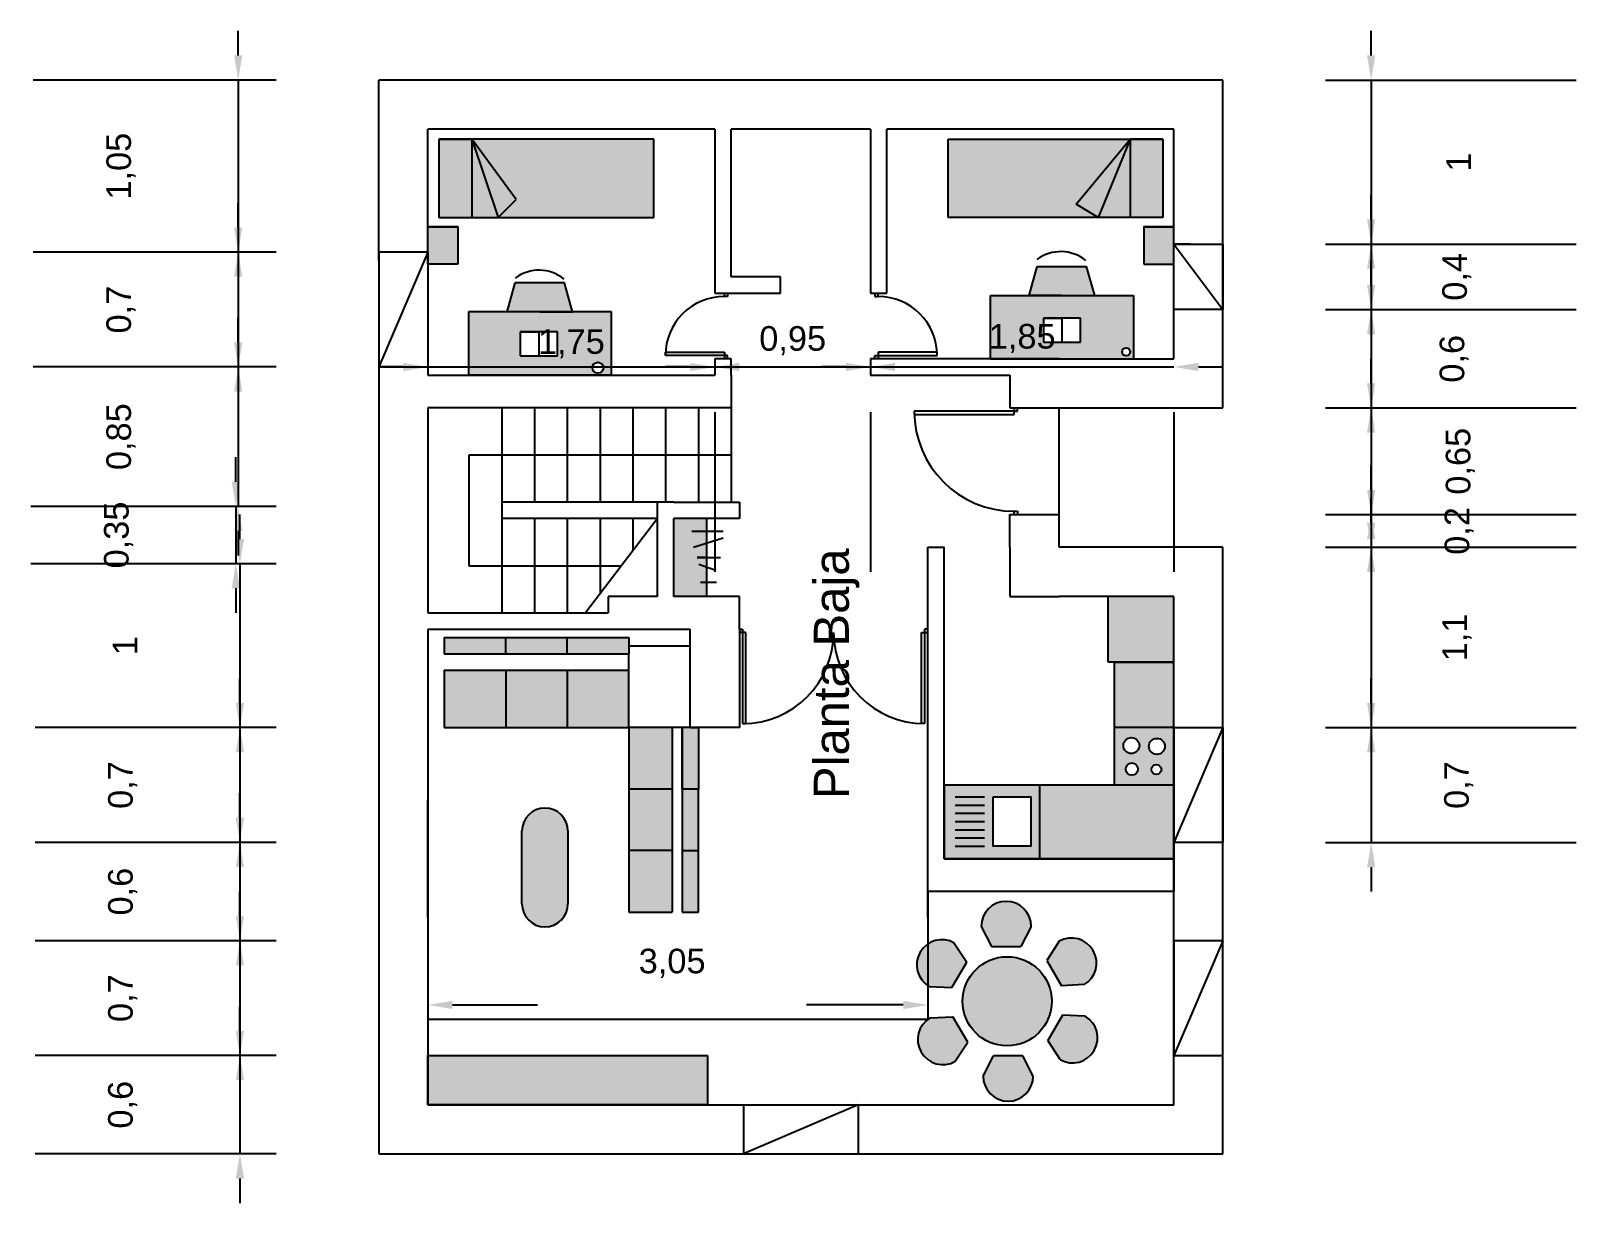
# Model space of a CAD drawing. Header units: millimetres. Extents: x 2250 to 2509, y 2238 to 2752.
# Drawn here: x 2499.98 to 2509.41, y 2745.1 to 2752.25 of the extents above.
import ezdxf

# ---------------------------------------------------------------- set-up
doc = ezdxf.new("R2010")
doc.units = ezdxf.units.MM
for name, color, linetype in [('color', 221, 'Continuous'), ('cotas', 51, 'Continuous'), ('escalera', 130, 'Continuous'), ('mobiliario', 204, 'Continuous'), ('MUROS', 160, 'Continuous'), ('Texto', 193, 'Continuous')]:
    doc.layers.add(name, color=color, linetype=linetype)
doc.styles.get("Standard").update_dxf_attribs({"font": 'arial.ttf'})
doc.dimstyles.new('Copia de ISO-25', dxfattribs={"dimtxt": 0.15, "dimasz": 0.15, "dimexe": 1.25, "dimexo": 0.625, "dimtad": 1, "dimtxsty": 'Standard', "dimcen": 2.5, "dimadec": 0, "dimazin": 2, "dimtfac": 1, "dimtmove": 0, "dimatfit": 3, "dimfxl": 1, "dimarcsym": 0})

msp = doc.modelspace()

# ---------------------------------------------------------------- texts
at = {"layer": 'Texto'}
msp.add_text('Planta Baja', height=0.214024, rotation=90, dxfattribs=at).set_placement((2504.9723, 2747.5639))

# ---------------------------------------------------------------- blocks, each defined once
blk = doc.blocks.new('*U2')
at = {"layer": 'mobiliario'}
for p, q in [((-0.1526, -0.0146), (-0.0898, -0.138)), ((0.1526, -0.0146), (0.0898, -0.138)), ((-0.0898, -0.138), (0.0898, -0.138))]:
    blk.add_line(p, q, dxfattribs=at)
blk.add_arc((0, -0.0146), 0.1526, 0, 180, dxfattribs=at)
blk = doc.blocks.new('*U3')
at = {"layer": 'mobiliario', "color": 0, "linetype": 'ByBlock', "lineweight": -2, "transparency": 16777216}
blk.add_blockref('*U2', (2505.9319, 2746.8023), dxfattribs=at)
for p, rotation in [((2505.5265, 2746.5613), 60.00000000000001), ((2506.3433, 2746.5717), 300.0000000000001), ((2505.5325, 2746.0898), 120), ((2506.3493, 2746.1001), 240), ((2505.9439, 2745.8592), 180)]:
    blk.add_blockref('*U2', p, dxfattribs=dict(at, rotation=rotation))
blk = doc.blocks.new('*D4')
at = {"layer": 'cotas', "color": 0, "lineweight": -2, "ltscale": 0.25, "transparency": 16777216}
for p, q in [((2501.2472, 2752.0998), (2501.2472, 2752.2498)), ((2501.4794, 2751.9498), (2499.9972, 2751.9498)), ((2501.2472, 2751.9498), (2501.2472, 2750.8998)), ((2501.4794, 2750.8998), (2499.9972, 2750.8998)), ((2501.2472, 2750.7498), (2501.2472, 2750.5998))]:
    blk.add_line(p, q, dxfattribs=at)
at = {"layer": 'cotas', "color": 0, "ltscale": 0.25, "transparency": 16777216}
for points in [[(2501.2222, 2752.0998), (2501.2722, 2752.0998), (2501.2472, 2751.9498)], [(2501.2222, 2750.7498), (2501.2722, 2750.7498), (2501.2472, 2750.8998)]]:
    blk.add_solid(points, dxfattribs=at)
at = {"layer": 'Defpoints', "color": 0, "ltscale": 0.25, "transparency": 16777216}
for p in [(2502.1044, 2751.9498), (2501.2472, 2750.8998), (2502.1044, 2750.8998)]:
    blk.add_point(p, dxfattribs=at)
at = {"layer": 'cotas', "color": 0, "ltscale": 0.25, "transparency": 16777216, "insert": (2500.5321, 2751.4248), "char_height": 0.15, "attachment_point": 5, "rotation": 90}
blk.add_mtext('1,05', dxfattribs=at)
blk = doc.blocks.new('*D6')
at = {"layer": 'cotas', "color": 0, "lineweight": -2, "transparency": 16777216}
for p, q in [((2501.2472, 2751.0498), (2501.2472, 2751.1998)), ((2501.4794, 2750.8998), (2499.9972, 2750.8998)), ((2501.2472, 2750.8998), (2501.2472, 2750.1998)), ((2501.4794, 2750.1998), (2499.9972, 2750.1998)), ((2501.2472, 2750.0498), (2501.2472, 2749.8998))]:
    blk.add_line(p, q, dxfattribs=at)
at = {"layer": 'cotas', "color": 0, "transparency": 16777216}
for points in [[(2501.2222, 2751.0498), (2501.2722, 2751.0498), (2501.2472, 2750.8998)], [(2501.2222, 2750.0498), (2501.2722, 2750.0498), (2501.2472, 2750.1998)]]:
    blk.add_solid(points, dxfattribs=at)
at = {"layer": 'Defpoints', "color": 0, "transparency": 16777216}
for p in [(2502.1044, 2750.8998), (2501.2472, 2750.1998), (2502.1044, 2750.1998)]:
    blk.add_point(p, dxfattribs=at)
at = {"layer": 'cotas', "color": 0, "transparency": 16777216, "insert": (2500.5321, 2750.5498), "char_height": 0.15, "attachment_point": 5, "rotation": 90}
blk.add_mtext('0,7', dxfattribs=at)
blk = doc.blocks.new('*D7')
at = {"layer": 'cotas', "color": 0, "lineweight": -2, "transparency": 16777216}
for p, q in [((2501.2472, 2750.3498), (2501.2472, 2750.4998)), ((2501.4794, 2750.1998), (2499.9972, 2750.1998)), ((2501.2472, 2750.1998), (2501.2472, 2749.3498)), ((2501.4794, 2749.3498), (2499.9972, 2749.3498)), ((2501.2472, 2749.1998), (2501.2472, 2749.0498))]:
    blk.add_line(p, q, dxfattribs=at)
at = {"layer": 'cotas', "color": 0, "transparency": 16777216}
for points in [[(2501.2222, 2750.3498), (2501.2722, 2750.3498), (2501.2472, 2750.1998)], [(2501.2222, 2749.1998), (2501.2722, 2749.1998), (2501.2472, 2749.3498)]]:
    blk.add_solid(points, dxfattribs=at)
at = {"layer": 'Defpoints', "color": 0, "transparency": 16777216}
for p in [(2502.1044, 2750.1998), (2501.2472, 2749.3498), (2502.1044, 2749.3498)]:
    blk.add_point(p, dxfattribs=at)
at = {"layer": 'cotas', "color": 0, "transparency": 16777216, "insert": (2500.5321, 2749.7748), "char_height": 0.15, "attachment_point": 5, "rotation": 90}
blk.add_mtext('0,85', dxfattribs=at)
blk = doc.blocks.new('*D8')
at = {"layer": 'cotas', "color": 0, "lineweight": -2, "transparency": 16777216}
for p, q in [((2501.2327, 2749.4998), (2501.2327, 2749.6498)), ((2501.4794, 2749.3498), (2499.9827, 2749.3498)), ((2501.2327, 2749.3498), (2501.2327, 2748.9998)), ((2501.4794, 2748.9998), (2499.9827, 2748.9998)), ((2501.2327, 2748.8498), (2501.2327, 2748.6998))]:
    blk.add_line(p, q, dxfattribs=at)
at = {"layer": 'cotas', "color": 0, "transparency": 16777216}
for points in [[(2501.2077, 2749.4998), (2501.2577, 2749.4998), (2501.2327, 2749.3498)], [(2501.2077, 2748.8498), (2501.2577, 2748.8498), (2501.2327, 2748.9998)]]:
    blk.add_solid(points, dxfattribs=at)
at = {"layer": 'Defpoints', "color": 0, "transparency": 16777216}
for p in [(2502.1044, 2749.3498), (2501.2327, 2748.9998), (2502.1044, 2748.9998)]:
    blk.add_point(p, dxfattribs=at)
at = {"layer": 'cotas', "color": 0, "transparency": 16777216, "insert": (2500.5176, 2749.1748), "char_height": 0.15, "attachment_point": 5, "rotation": 90}
blk.add_mtext('0,35', dxfattribs=at)
blk = doc.blocks.new('*D9')
at = {"layer": 'cotas', "color": 0, "lineweight": -2, "transparency": 16777216}
for p, q in [((2501.2577, 2749.1498), (2501.2577, 2749.2998)), ((2501.4794, 2748.9998), (2500.0077, 2748.9998)), ((2501.2577, 2748.9998), (2501.2577, 2747.9998)), ((2501.4794, 2747.9998), (2500.0077, 2747.9998)), ((2501.2577, 2747.8498), (2501.2577, 2747.6998))]:
    blk.add_line(p, q, dxfattribs=at)
at = {"layer": 'cotas', "color": 0, "transparency": 16777216}
for points in [[(2501.2327, 2749.1498), (2501.2827, 2749.1498), (2501.2577, 2748.9998)], [(2501.2327, 2747.8498), (2501.2827, 2747.8498), (2501.2577, 2747.9998)]]:
    blk.add_solid(points, dxfattribs=at)
at = {"layer": 'Defpoints', "color": 0, "transparency": 16777216}
for p in [(2502.1044, 2748.9998), (2501.2577, 2747.9998), (2502.1044, 2747.9998)]:
    blk.add_point(p, dxfattribs=at)
at = {"layer": 'cotas', "color": 0, "transparency": 16777216, "insert": (2500.5574, 2748.4998), "char_height": 0.15, "attachment_point": 5, "rotation": 90}
blk.add_mtext('1', dxfattribs=at)
blk = doc.blocks.new('*D10')
at = {"layer": 'cotas', "color": 0, "lineweight": -2, "transparency": 16777216}
for p, q in [((2501.2577, 2748.1498), (2501.2577, 2748.2998)), ((2501.4794, 2747.9998), (2500.0077, 2747.9998)), ((2501.2577, 2747.9998), (2501.2577, 2747.2998)), ((2501.4794, 2747.2998), (2500.0077, 2747.2998)), ((2501.2577, 2747.1498), (2501.2577, 2746.9998))]:
    blk.add_line(p, q, dxfattribs=at)
at = {"layer": 'cotas', "color": 0, "transparency": 16777216}
for points in [[(2501.2327, 2748.1498), (2501.2827, 2748.1498), (2501.2577, 2747.9998)], [(2501.2327, 2747.1498), (2501.2827, 2747.1498), (2501.2577, 2747.2998)]]:
    blk.add_solid(points, dxfattribs=at)
at = {"layer": 'Defpoints', "color": 0, "transparency": 16777216}
for p in [(2502.1044, 2747.9998), (2501.2577, 2747.2998), (2502.1044, 2747.2998)]:
    blk.add_point(p, dxfattribs=at)
at = {"layer": 'cotas', "color": 0, "transparency": 16777216, "insert": (2500.5426, 2747.6498), "char_height": 0.15, "attachment_point": 5, "rotation": 90}
blk.add_mtext('0,7', dxfattribs=at)
blk = doc.blocks.new('*D11')
at = {"layer": 'cotas', "color": 0, "lineweight": -2, "transparency": 16777216}
for p, q in [((2501.2577, 2747.4498), (2501.2577, 2747.5998)), ((2501.4794, 2747.2998), (2500.0077, 2747.2998)), ((2501.2577, 2747.2998), (2501.2577, 2746.6998)), ((2501.4794, 2746.6998), (2500.0077, 2746.6998)), ((2501.2577, 2746.5498), (2501.2577, 2746.3998))]:
    blk.add_line(p, q, dxfattribs=at)
at = {"layer": 'cotas', "color": 0, "transparency": 16777216}
for points in [[(2501.2327, 2747.4498), (2501.2827, 2747.4498), (2501.2577, 2747.2998)], [(2501.2327, 2746.5498), (2501.2827, 2746.5498), (2501.2577, 2746.6998)]]:
    blk.add_solid(points, dxfattribs=at)
at = {"layer": 'Defpoints', "color": 0, "transparency": 16777216}
for p in [(2502.1044, 2747.2998), (2501.2577, 2746.6998), (2502.1044, 2746.6998)]:
    blk.add_point(p, dxfattribs=at)
at = {"layer": 'cotas', "color": 0, "transparency": 16777216, "insert": (2500.5426, 2746.9998), "char_height": 0.15, "attachment_point": 5, "rotation": 90}
blk.add_mtext('0,6', dxfattribs=at)
blk = doc.blocks.new('*D12')
at = {"layer": 'cotas', "color": 0, "lineweight": -2, "transparency": 16777216}
for p, q in [((2501.2577, 2746.8498), (2501.2577, 2746.9998)), ((2501.4794, 2746.6998), (2500.0077, 2746.6998)), ((2501.2577, 2746.6998), (2501.2577, 2745.9998)), ((2501.4794, 2745.9998), (2500.0077, 2745.9998)), ((2501.2577, 2745.8498), (2501.2577, 2745.6998))]:
    blk.add_line(p, q, dxfattribs=at)
at = {"layer": 'cotas', "color": 0, "transparency": 16777216}
for points in [[(2501.2327, 2746.8498), (2501.2827, 2746.8498), (2501.2577, 2746.6998)], [(2501.2327, 2745.8498), (2501.2827, 2745.8498), (2501.2577, 2745.9998)]]:
    blk.add_solid(points, dxfattribs=at)
at = {"layer": 'Defpoints', "color": 0, "transparency": 16777216}
for p in [(2502.1044, 2746.6998), (2501.2577, 2745.9998), (2502.1044, 2745.9998)]:
    blk.add_point(p, dxfattribs=at)
at = {"layer": 'cotas', "color": 0, "transparency": 16777216, "insert": (2500.5426, 2746.3498), "char_height": 0.15, "attachment_point": 5, "rotation": 90}
blk.add_mtext('0,7', dxfattribs=at)
blk = doc.blocks.new('*D13')
at = {"layer": 'cotas', "color": 0, "lineweight": -2, "transparency": 16777216}
for p, q in [((2501.2577, 2746.1498), (2501.2577, 2746.2998)), ((2501.4794, 2745.9998), (2500.0077, 2745.9998)), ((2501.2577, 2745.9998), (2501.2577, 2745.3998)), ((2501.4794, 2745.3998), (2500.0077, 2745.3998)), ((2501.2577, 2745.2498), (2501.2577, 2745.0998))]:
    blk.add_line(p, q, dxfattribs=at)
at = {"layer": 'cotas', "color": 0, "transparency": 16777216}
for points in [[(2501.2327, 2746.1498), (2501.2827, 2746.1498), (2501.2577, 2745.9998)], [(2501.2327, 2745.2498), (2501.2827, 2745.2498), (2501.2577, 2745.3998)]]:
    blk.add_solid(points, dxfattribs=at)
at = {"layer": 'Defpoints', "color": 0, "transparency": 16777216}
for p in [(2502.1044, 2745.9998), (2501.2577, 2745.3998), (2502.1044, 2745.3998)]:
    blk.add_point(p, dxfattribs=at)
at = {"layer": 'cotas', "color": 0, "transparency": 16777216, "insert": (2500.5426, 2745.6998), "char_height": 0.15, "attachment_point": 5, "rotation": 90}
blk.add_mtext('0,6', dxfattribs=at)
blk = doc.blocks.new('*D14')
at = {"layer": 'cotas', "color": 0, "lineweight": -2, "transparency": 16777216}
for p, q in [((2502.2544, 2750.1998), (2502.1044, 2750.1998)), ((2502.4044, 2750.1998), (2504.1544, 2750.1998)), ((2504.3044, 2750.1998), (2504.4544, 2750.1998)), ((2502.4044, 2749.9248), (2502.4044, 2748.9498)), ((2504.1544, 2749.9248), (2504.1544, 2748.9498))]:
    blk.add_line(p, q, dxfattribs=at)
at = {"layer": 'cotas', "color": 0, "transparency": 16777216}
for points in [[(2502.2544, 2750.2248), (2502.2544, 2750.1748), (2502.4044, 2750.1998)], [(2504.3044, 2750.2248), (2504.3044, 2750.1748), (2504.1544, 2750.1998)]]:
    blk.add_solid(points, dxfattribs=at)
at = {"layer": 'Defpoints', "color": 0, "transparency": 16777216}
for p in [(2502.4044, 2750.5498), (2504.1544, 2750.5498), (2504.1544, 2750.1998)]:
    blk.add_point(p, dxfattribs=at)
at = {"layer": 'cotas', "color": 0, "transparency": 16777216, "insert": (2503.2794, 2750.341), "char_height": 0.15, "attachment_point": 5}
blk.add_mtext('1,75', dxfattribs=at)
blk = doc.blocks.new('*D15')
at = {"layer": 'cotas', "color": 0, "lineweight": -2, "transparency": 16777216}
for p, q in [((2504.0044, 2750.1998), (2503.8544, 2750.1998)), ((2504.1544, 2750.1998), (2505.1044, 2750.1998)), ((2505.2544, 2750.1998), (2505.4044, 2750.1998)), ((2504.1544, 2749.9248), (2504.1544, 2748.9498)), ((2505.1044, 2749.9248), (2505.1044, 2748.9498))]:
    blk.add_line(p, q, dxfattribs=at)
at = {"layer": 'cotas', "color": 0, "transparency": 16777216}
for points in [[(2504.0044, 2750.2248), (2504.0044, 2750.1748), (2504.1544, 2750.1998)], [(2505.2544, 2750.2248), (2505.2544, 2750.1748), (2505.1044, 2750.1998)]]:
    blk.add_solid(points, dxfattribs=at)
at = {"layer": 'Defpoints', "color": 0, "transparency": 16777216}
for p in [(2504.1544, 2750.5498), (2505.1044, 2750.5498), (2505.1044, 2750.1998)]:
    blk.add_point(p, dxfattribs=at)
at = {"layer": 'cotas', "color": 0, "transparency": 16777216, "insert": (2504.6294, 2750.3601), "char_height": 0.15, "attachment_point": 5}
blk.add_mtext('0,95', dxfattribs=at)
blk = doc.blocks.new('*D16')
at = {"layer": 'cotas', "color": 0, "lineweight": -2, "transparency": 16777216}
for p, q in [((2504.9544, 2750.1998), (2504.8044, 2750.1998)), ((2505.1044, 2750.1998), (2506.9544, 2750.1998)), ((2507.1044, 2750.1998), (2507.2544, 2750.1998)), ((2505.1044, 2749.9248), (2505.1044, 2748.9498)), ((2506.9544, 2749.9248), (2506.9544, 2748.9498))]:
    blk.add_line(p, q, dxfattribs=at)
at = {"layer": 'cotas', "color": 0, "transparency": 16777216}
for points in [[(2504.9544, 2750.2248), (2504.9544, 2750.1748), (2505.1044, 2750.1998)], [(2507.1044, 2750.2248), (2507.1044, 2750.1748), (2506.9544, 2750.1998)]]:
    blk.add_solid(points, dxfattribs=at)
at = {"layer": 'Defpoints', "color": 0, "transparency": 16777216}
for p in [(2505.1044, 2750.5498), (2506.9544, 2750.5498), (2506.9544, 2750.1998)]:
    blk.add_point(p, dxfattribs=at)
at = {"layer": 'cotas', "color": 0, "transparency": 16777216, "insert": (2506.0294, 2750.3733), "char_height": 0.15, "attachment_point": 5}
blk.add_mtext('1,85', dxfattribs=at)
blk = doc.blocks.new('*D17')
at = {"layer": 'cotas', "color": 0, "lineweight": -2, "transparency": 16777216}
for p, q in [((2508.1583, 2752.0998), (2508.1583, 2752.2498)), ((2507.8794, 2751.9498), (2509.4083, 2751.9498)), ((2508.1583, 2751.9498), (2508.1583, 2750.9498)), ((2507.8794, 2750.9498), (2509.4083, 2750.9498)), ((2508.1583, 2750.7998), (2508.1583, 2750.6498))]:
    blk.add_line(p, q, dxfattribs=at)
at = {"layer": 'cotas', "color": 0, "transparency": 16777216}
for points in [[(2508.1333, 2752.0998), (2508.1833, 2752.0998), (2508.1583, 2751.9498)], [(2508.1333, 2750.7998), (2508.1833, 2750.7998), (2508.1583, 2750.9498)]]:
    blk.add_solid(points, dxfattribs=at)
at = {"layer": 'Defpoints', "color": 0, "transparency": 16777216}
for p in [(2507.2544, 2751.9498), (2507.2544, 2750.9498), (2508.1583, 2750.9498)]:
    blk.add_point(p, dxfattribs=at)
at = {"layer": 'cotas', "color": 0, "transparency": 16777216, "insert": (2508.6916, 2751.4498), "char_height": 0.15, "attachment_point": 5, "rotation": 90}
blk.add_mtext('1', dxfattribs=at)
blk = doc.blocks.new('*D18')
at = {"layer": 'cotas', "color": 0, "lineweight": -2, "transparency": 16777216}
for p, q in [((2508.1583, 2751.0998), (2508.1583, 2751.2498)), ((2507.8794, 2750.9498), (2509.4083, 2750.9498)), ((2508.1583, 2750.9498), (2508.1583, 2750.5498)), ((2507.8794, 2750.5498), (2509.4083, 2750.5498)), ((2508.1583, 2750.3998), (2508.1583, 2750.2498))]:
    blk.add_line(p, q, dxfattribs=at)
at = {"layer": 'cotas', "color": 0, "transparency": 16777216}
for points in [[(2508.1333, 2751.0998), (2508.1833, 2751.0998), (2508.1583, 2750.9498)], [(2508.1333, 2750.3998), (2508.1833, 2750.3998), (2508.1583, 2750.5498)]]:
    blk.add_solid(points, dxfattribs=at)
at = {"layer": 'Defpoints', "color": 0, "transparency": 16777216}
for p in [(2507.2544, 2750.9498), (2507.2544, 2750.5498), (2508.1583, 2750.5498)]:
    blk.add_point(p, dxfattribs=at)
at = {"layer": 'cotas', "color": 0, "transparency": 16777216, "insert": (2508.6809, 2750.7498), "char_height": 0.15, "attachment_point": 5, "rotation": 90}
blk.add_mtext('0,4', dxfattribs=at)
blk = doc.blocks.new('*D19')
at = {"layer": 'cotas', "color": 0, "lineweight": -2, "transparency": 16777216}
for p, q in [((2508.1583, 2750.6998), (2508.1583, 2750.8498)), ((2507.8794, 2750.5498), (2509.4083, 2750.5498)), ((2508.1583, 2750.5498), (2508.1583, 2749.9498)), ((2507.8794, 2749.9498), (2509.4083, 2749.9498)), ((2508.1583, 2749.7998), (2508.1583, 2749.6498))]:
    blk.add_line(p, q, dxfattribs=at)
at = {"layer": 'cotas', "color": 0, "transparency": 16777216}
for points in [[(2508.1333, 2750.6998), (2508.1833, 2750.6998), (2508.1583, 2750.5498)], [(2508.1333, 2749.7998), (2508.1833, 2749.7998), (2508.1583, 2749.9498)]]:
    blk.add_solid(points, dxfattribs=at)
at = {"layer": 'Defpoints', "color": 0, "transparency": 16777216}
for p in [(2507.2544, 2750.5498), (2507.2544, 2749.9498), (2508.1583, 2749.9498)]:
    blk.add_point(p, dxfattribs=at)
at = {"layer": 'cotas', "color": 0, "transparency": 16777216, "insert": (2508.6649, 2750.2498), "char_height": 0.15, "attachment_point": 5, "rotation": 90}
blk.add_mtext('0,6', dxfattribs=at)
blk = doc.blocks.new('*D20')
at = {"layer": 'cotas', "color": 0, "lineweight": -2, "transparency": 16777216}
for p, q in [((2508.1583, 2750.0998), (2508.1583, 2750.2498)), ((2507.8794, 2749.9498), (2509.4083, 2749.9498)), ((2508.1583, 2749.9498), (2508.1583, 2749.2998)), ((2507.8794, 2749.2998), (2509.4083, 2749.2998)), ((2508.1583, 2749.1498), (2508.1583, 2748.9998))]:
    blk.add_line(p, q, dxfattribs=at)
at = {"layer": 'cotas', "color": 0, "transparency": 16777216}
for points in [[(2508.1333, 2750.0998), (2508.1833, 2750.0998), (2508.1583, 2749.9498)], [(2508.1333, 2749.1498), (2508.1833, 2749.1498), (2508.1583, 2749.2998)]]:
    blk.add_solid(points, dxfattribs=at)
at = {"layer": 'Defpoints', "color": 0, "transparency": 16777216}
for p in [(2507.2544, 2749.9498), (2507.2544, 2749.2998), (2508.1583, 2749.2998)]:
    blk.add_point(p, dxfattribs=at)
at = {"layer": 'cotas', "color": 0, "transparency": 16777216, "insert": (2508.7021, 2749.6248), "char_height": 0.15, "attachment_point": 5, "rotation": 90}
blk.add_mtext('0,65', dxfattribs=at)
blk = doc.blocks.new('*D21')
at = {"layer": 'cotas', "color": 0, "lineweight": -2, "transparency": 16777216}
for p, q in [((2508.1583, 2749.4498), (2508.1583, 2749.5998)), ((2507.8794, 2749.2998), (2509.4083, 2749.2998)), ((2508.1583, 2749.2998), (2508.1583, 2749.0998)), ((2507.8794, 2749.0998), (2509.4083, 2749.0998)), ((2508.1583, 2748.9498), (2508.1583, 2748.7998))]:
    blk.add_line(p, q, dxfattribs=at)
at = {"layer": 'cotas', "color": 0, "transparency": 16777216}
for points in [[(2508.1333, 2749.4498), (2508.1833, 2749.4498), (2508.1583, 2749.2998)], [(2508.1333, 2748.9498), (2508.1833, 2748.9498), (2508.1583, 2749.0998)]]:
    blk.add_solid(points, dxfattribs=at)
at = {"layer": 'Defpoints', "color": 0, "transparency": 16777216}
for p in [(2507.2544, 2749.2998), (2507.2544, 2749.0998), (2508.1583, 2749.0998)]:
    blk.add_point(p, dxfattribs=at)
at = {"layer": 'cotas', "color": 0, "transparency": 16777216, "insert": (2508.6952, 2749.1998), "char_height": 0.15, "attachment_point": 5, "rotation": 90}
blk.add_mtext('0,2', dxfattribs=at)
blk = doc.blocks.new('*D22')
at = {"layer": 'cotas', "color": 0, "lineweight": -2, "transparency": 16777216}
for p, q in [((2508.1583, 2749.2498), (2508.1583, 2749.3998)), ((2507.8794, 2749.0998), (2509.4083, 2749.0998)), ((2508.1583, 2749.0998), (2508.1583, 2747.9998)), ((2507.8794, 2747.9998), (2509.4083, 2747.9998)), ((2508.1583, 2747.8498), (2508.1583, 2747.6998))]:
    blk.add_line(p, q, dxfattribs=at)
at = {"layer": 'cotas', "color": 0, "transparency": 16777216}
for points in [[(2508.1333, 2749.2498), (2508.1833, 2749.2498), (2508.1583, 2749.0998)], [(2508.1333, 2747.8498), (2508.1833, 2747.8498), (2508.1583, 2747.9998)]]:
    blk.add_solid(points, dxfattribs=at)
at = {"layer": 'Defpoints', "color": 0, "transparency": 16777216}
for p in [(2507.2544, 2749.0998), (2507.2544, 2747.9998), (2508.1583, 2747.9998)]:
    blk.add_point(p, dxfattribs=at)
at = {"layer": 'cotas', "color": 0, "transparency": 16777216, "insert": (2508.6819, 2748.5498), "char_height": 0.15, "attachment_point": 5, "rotation": 90}
blk.add_mtext('1,1', dxfattribs=at)
blk = doc.blocks.new('*D23')
at = {"layer": 'cotas', "color": 0, "lineweight": -2, "transparency": 16777216}
for p, q in [((2508.1583, 2748.1498), (2508.1583, 2748.2998)), ((2507.8794, 2747.9998), (2509.4083, 2747.9998)), ((2508.1583, 2747.9998), (2508.1583, 2747.2998)), ((2507.8794, 2747.2998), (2509.4083, 2747.2998)), ((2508.1583, 2747.1498), (2508.1583, 2746.9998))]:
    blk.add_line(p, q, dxfattribs=at)
at = {"layer": 'cotas', "color": 0, "transparency": 16777216}
for points in [[(2508.1333, 2748.1498), (2508.1833, 2748.1498), (2508.1583, 2747.9998)], [(2508.1333, 2747.1498), (2508.1833, 2747.1498), (2508.1583, 2747.2998)]]:
    blk.add_solid(points, dxfattribs=at)
at = {"layer": 'Defpoints', "color": 0, "transparency": 16777216}
for p in [(2507.2544, 2747.9998), (2507.2544, 2747.2998), (2508.1583, 2747.2998)]:
    blk.add_point(p, dxfattribs=at)
at = {"layer": 'cotas', "color": 0, "transparency": 16777216, "insert": (2508.6925, 2747.6498), "char_height": 0.15, "attachment_point": 5, "rotation": 90}
blk.add_mtext('0,7', dxfattribs=at)
blk = doc.blocks.new('*D24')
at = {"layer": 'cotas', "color": 0, "lineweight": -2, "transparency": 16777216}
for p, q in [((2502.4044, 2746.8448), (2502.4044, 2747.5585)), ((2505.4544, 2746.8448), (2505.4544, 2747.5585)), ((2502.5544, 2746.3085), (2503.0737, 2746.3085)), ((2505.3044, 2746.3085), (2504.7144, 2746.3085))]:
    blk.add_line(p, q, dxfattribs=at)
at = {"layer": 'cotas', "color": 0, "transparency": 16777216}
for points in [[(2502.5544, 2746.3335), (2502.5544, 2746.2835), (2502.4044, 2746.3085)], [(2505.3044, 2746.3335), (2505.3044, 2746.2835), (2505.4544, 2746.3085)]]:
    blk.add_solid(points, dxfattribs=at)
at = {"layer": 'Defpoints', "color": 0, "transparency": 16777216}
for p in [(2505.4544, 2746.3085), (2502.4044, 2746.2198), (2505.4544, 2746.2198)]:
    blk.add_point(p, dxfattribs=at)
at = {"layer": 'cotas', "color": 0, "transparency": 16777216, "insert": (2503.8941, 2746.5625), "char_height": 0.15, "attachment_point": 5}
blk.add_mtext('3,05', dxfattribs=at)

# ---------------------------------------------------------------- dimensions: what is measured, and where the dimension line sits
at = {"layer": 'cotas', "ltscale": 0.25}
dim = msp.add_linear_dim(base=(2501.2472, 2750.8998), p1=(2502.1044, 2751.9498), p2=(2502.1044, 2750.8998), angle=90, dimstyle='Copia de ISO-25', dxfattribs=at)
dim.commit()
dim.dimension.update_dxf_attribs({"geometry": '*D4', "text_midpoint": (2501.2472, 2751.4248), "dimtype": 160})
at = {"layer": 'cotas'}
for base, p1, p2, picture, middle in [((2508.1583, 2750.9498), (2507.2544, 2751.9498), (2507.2544, 2750.9498), '*D17', (2508.6916, 2751.4498)), ((2508.1583, 2750.5498), (2507.2544, 2750.9498), (2507.2544, 2750.5498), '*D18', (2508.6809, 2750.7498)), ((2508.1583, 2749.9498), (2507.2544, 2750.5498), (2507.2544, 2749.9498), '*D19', (2508.6649, 2750.2498)), ((2508.1583, 2749.2998), (2507.2544, 2749.9498), (2507.2544, 2749.2998), '*D20', (2508.7021, 2749.6248)), ((2508.1583, 2749.0998), (2507.2544, 2749.2998), (2507.2544, 2749.0998), '*D21', (2508.6952, 2749.1998)), ((2508.1583, 2747.9998), (2507.2544, 2749.0998), (2507.2544, 2747.9998), '*D22', (2508.6819, 2748.5498)), ((2508.1583, 2747.2998), (2507.2544, 2747.9998), (2507.2544, 2747.2998), '*D23', (2508.6925, 2747.6498))]:
    dim = msp.add_linear_dim(base=base, p1=p1, p2=p2, angle=90, dimstyle='Copia de ISO-25', override={"dimtmove": 2}, dxfattribs=at)
    dim.commit()
    dim.dimension.update_dxf_attribs({"geometry": picture, "text_midpoint": middle, "dimtype": 160})
for base, p1, p2, picture, middle in [((2501.2472, 2750.1998), (2502.1044, 2750.8998), (2502.1044, 2750.1998), '*D6', (2501.2472, 2750.5498)), ((2501.2472, 2749.3498), (2502.1044, 2750.1998), (2502.1044, 2749.3498), '*D7', (2501.2472, 2749.7748)), ((2501.2327, 2748.9998), (2502.1044, 2749.3498), (2502.1044, 2748.9998), '*D8', (2501.2327, 2749.1748)), ((2501.2577, 2747.9998), (2502.1044, 2748.9998), (2502.1044, 2747.9998), '*D9', (2501.2577, 2748.4998)), ((2501.2577, 2747.2998), (2502.1044, 2747.9998), (2502.1044, 2747.2998), '*D10', (2501.2577, 2747.6498)), ((2501.2577, 2746.6998), (2502.1044, 2747.2998), (2502.1044, 2746.6998), '*D11', (2501.2577, 2746.9998)), ((2501.2577, 2745.9998), (2502.1044, 2746.6998), (2502.1044, 2745.9998), '*D12', (2501.2577, 2746.3498)), ((2501.2577, 2745.3998), (2502.1044, 2745.9998), (2502.1044, 2745.3998), '*D13', (2501.2577, 2745.6998))]:
    dim = msp.add_linear_dim(base=base, p1=p1, p2=p2, angle=90, dimstyle='Copia de ISO-25', dxfattribs=at)
    dim.commit()
    dim.dimension.update_dxf_attribs({"geometry": picture, "text_midpoint": middle, "dimtype": 160})
for base, p1, p2, picture, middle in [((2504.1544, 2750.1998), (2502.4044, 2750.5498), (2504.1544, 2750.5498), '*D14', (2503.2794, 2750.341)), ((2505.1044, 2750.1998), (2504.1544, 2750.5498), (2505.1044, 2750.5498), '*D15', (2504.6294, 2750.3601)), ((2506.9544, 2750.1998), (2505.1044, 2750.5498), (2506.9544, 2750.5498), '*D16', (2506.0294, 2750.3733)), ((2505.4544, 2746.3085), (2502.4044, 2746.2198), (2505.4544, 2746.2198), '*D24', (2503.8941, 2746.5625))]:
    dim = msp.add_linear_dim(base=base, p1=p1, p2=p2, dimstyle='Copia de ISO-25', override={"dimtmove": 2}, dxfattribs=at)
    dim.commit()
    dim.dimension.update_dxf_attribs({"geometry": picture, "text_midpoint": middle, "dimtype": 160})

# ---------------------------------------------------------------- hatches: boundary and pattern name
at = {"layer": 'color'}
h = msp.add_hatch(color=256, dxfattribs=at)
h.dxf.hatch_style = 1
h.paths.add_polyline_path([(2502.6717, 2751.5894), (2502.4717, 2751.5894), (2502.4717, 2751.112), (2502.6717, 2751.112)])
h.paths.add_polyline_path([(2502.6717, 2751.5894), (2502.6717, 2751.112), (2502.8332, 2751.112)], flags=16)
h.paths.add_polyline_path([(2502.6717, 2751.5894), (2502.8332, 2751.112), (2502.9419, 2751.2212)], flags=17)
h.paths.add_polyline_path([(2503.7817, 2751.5894), (2502.6717, 2751.5894), (2502.9419, 2751.2212), (2502.8332, 2751.112), (2503.7817, 2751.112)])
h.paths.add_polyline_path([(2502.5867, 2751.0544), (2502.4044, 2751.0544), (2502.4044, 2750.8267), (2502.5867, 2750.8267)])
h.paths.add_polyline_path([(2503.5233, 2750.5364), (2502.6512, 2750.5364), (2502.6512, 2750.1498), (2503.5233, 2750.1498)])
h.paths.add_polyline_path([(2502.9678, 2750.4138), (2503.0814, 2750.4138), (2503.195, 2750.4138), (2503.195, 2750.2681), (2502.9678, 2750.2681)], flags=16)
h.paths.add_polyline_path([(2503.4745, 2750.1953, -1), (2503.4077, 2750.1953, -1)], flags=0)
h.paths.add_polyline_path([(2503.0814, 2750.4138), (2502.9678, 2750.4138), (2502.9678, 2750.2681), (2503.0814, 2750.2681)], flags=0)
h.paths.add_polyline_path([(2503.2373, 2750.7127), (2503.0872, 2750.7127), (2502.9371, 2750.7127), (2502.8872, 2750.5364), (2503.2872, 2750.5364)])
h.paths.add_polyline_path([(2503.4745, 2750.1953, 1), (2503.4077, 2750.1953, 1)], flags=16)
h.paths.add_polyline_path([(2506.6872, 2751.5894), (2505.5772, 2751.5894), (2505.5772, 2751.112), (2506.4936, 2751.112), (2506.3583, 2751.1925)])
h.paths.add_polyline_path([(2506.6872, 2751.5894), (2506.3583, 2751.1925), (2506.4936, 2751.112)], flags=17)
h.paths.add_polyline_path([(2506.6872, 2751.5894), (2506.4936, 2751.112), (2506.6872, 2751.112)], flags=16)
h.paths.add_polyline_path([(2506.8872, 2751.5894), (2506.6872, 2751.5894), (2506.6872, 2751.112), (2506.8872, 2751.112)])
h.paths.add_polyline_path([(2506.9544, 2751.0544), (2506.7722, 2751.0544), (2506.7722, 2750.8267), (2506.9544, 2750.8267)])
h.paths.add_polyline_path([(2506.7077, 2750.6364), (2505.8356, 2750.6364), (2505.8356, 2750.2498), (2506.7077, 2750.2498)])
h.paths.add_polyline_path([(2506.6881, 2750.2921, -1), (2506.6386, 2750.2921, -1)], flags=16)
h.paths.add_polyline_path([(2506.3859, 2750.3515), (2506.1587, 2750.3515), (2506.1587, 2750.4972), (2506.2723, 2750.4972), (2506.3859, 2750.4972)], flags=16)
h.paths.add_polyline_path([(2506.4218, 2750.8127), (2506.2717, 2750.8127), (2506.1216, 2750.8127), (2506.0717, 2750.6364), (2506.4717, 2750.6364)])
h.paths.add_polyline_path([(2506.3859, 2750.4972), (2506.2723, 2750.4972), (2506.2723, 2750.3515), (2506.3859, 2750.3515)], flags=0)
h.paths.add_polyline_path([(2506.9544, 2748.7998), (2506.5544, 2748.7998), (2506.5544, 2748.3998), (2506.9544, 2748.3998)])
h.paths.add_polyline_path([(2506.9544, 2748.3998), (2506.5928, 2748.3998), (2506.5928, 2747.9998), (2506.9544, 2747.9998)])
h.paths.add_polyline_path([(2506.6465, 2747.8908, 1), (2506.7441, 2747.8908, 1)], flags=0)
h.paths.add_polyline_path([(2506.8026, 2747.8859, 1), (2506.9002, 2747.8859, 1)], flags=16)
h.paths.add_polyline_path([(2506.8783, 2747.7447, 1), (2506.8183, 2747.7447, 1)], flags=0)
h.paths.add_polyline_path([(2506.6607, 2747.7472, 1), (2506.7358, 2747.7472, 1)], flags=16)
h.paths.add_polyline_path([(2506.9544, 2747.9998), (2506.5928, 2747.9998), (2506.5928, 2747.6498), (2506.9544, 2747.6498)])
h.paths.add_polyline_path([(2506.8026, 2747.8859, -1), (2506.9002, 2747.8859, -1)], flags=0)
h.paths.add_polyline_path([(2506.8783, 2747.7447, -1), (2506.8183, 2747.7447, -1)], flags=16)
h.paths.add_polyline_path([(2506.6465, 2747.8908, -1), (2506.7441, 2747.8908, -1)], flags=16)
h.paths.add_polyline_path([(2506.7358, 2747.7472, -1), (2506.6607, 2747.7472, -1)], flags=0)
h.paths.add_polyline_path([(2506.9544, 2747.6498), (2506.5928, 2747.6498), (2506.1355, 2747.6498), (2506.1355, 2747.1998), (2506.9544, 2747.1998)])
h.paths.add_polyline_path([(2506.082, 2747.5773), (2505.8533, 2747.5773), (2505.8533, 2747.2773), (2506.082, 2747.2773)], flags=0)
h.paths.add_polyline_path([(2505.7793, 2746.7877), (2505.8421, 2746.6643), (2506.0217, 2746.6643), (2506.0846, 2746.7877, 1)])
h.paths.add_polyline_path([(2506.2543, 2746.6966), (2506.1789, 2746.5805), (2506.2687, 2746.4249), (2506.407, 2746.4322, 1)])
h.paths.add_polyline_path([(2505.6155, 2746.6862, 0.285438), (2505.4544, 2746.681), (2505.4544, 2746.4271, 0.016246), (2505.4629, 2746.4218), (2505.6012, 2746.4145), (2505.691, 2746.5701)])
h.paths.add_polyline_path([(2505.6071, 2746.2366), (2505.4689, 2746.2293, 1), (2505.6215, 2745.9649), (2505.697, 2746.081)])
h.paths.add_polyline_path([(2505.6661, 2746.3307, 1), (2506.2098, 2746.3307, 1)])
h.paths.add_polyline_path([(2506.0337, 2745.9972), (2505.8541, 2745.9972), (2505.7913, 2745.8738, 1), (2506.0965, 2745.8738)])
h.paths.add_polyline_path([(2506.413, 2746.2396), (2506.2747, 2746.2469), (2506.1849, 2746.0914), (2506.2603, 2745.9753, 1)])
h.paths.add_polyline_path([(2505.4544, 2746.681, 0.534814), (2505.4544, 2746.4271)])
h.paths.add_polyline_path([(2506.1355, 2747.6498), (2505.5544, 2747.6498), (2505.5544, 2747.1998), (2506.1355, 2747.1998)])
h.paths.add_polyline_path([(2505.8533, 2747.5773), (2506.082, 2747.5773), (2506.082, 2747.2773), (2505.8533, 2747.2773)], flags=16)
h.paths.add_polyline_path([(2504.1099, 2745.9998), (2502.4044, 2745.9998), (2502.4044, 2745.6998), (2504.1099, 2745.6998)])
h.paths.add_polyline_path([(2503.2579, 2747.3695, 1), (2502.9783, 2747.3695), (2502.9783, 2746.9249, 1), (2503.2579, 2746.9249)])
h.paths.add_polyline_path([(2503.8941, 2747.2498), (2503.6294, 2747.2498), (2503.6294, 2746.8748), (2503.8941, 2746.8748)])
h.paths.add_polyline_path([(2503.8941, 2747.6248), (2503.6294, 2747.6248), (2503.6294, 2747.2498), (2503.8941, 2747.2498)])
h.paths.add_polyline_path([(2503.8941, 2747.9998), (2503.6294, 2747.9998), (2503.6294, 2747.6248), (2503.8941, 2747.6248)])
h.paths.add_polyline_path([(2504.0544, 2747.9998), (2504.0044, 2747.9998), (2503.9544, 2747.9998), (2503.9544, 2747.6248), (2504.0544, 2747.6248)])
h.paths.add_polyline_path([(2504.0544, 2747.6248), (2503.9544, 2747.6248), (2503.9544, 2747.2498), (2504.0544, 2747.2498)])
h.paths.add_polyline_path([(2504.0544, 2747.2498), (2503.9544, 2747.2498), (2503.9544, 2746.8748), (2504.0544, 2746.8748)])
h.paths.add_polyline_path([(2503.6294, 2748.5498), (2503.2544, 2748.5498), (2503.2544, 2748.4498), (2503.6294, 2748.4498)])
h.paths.add_polyline_path([(2503.2544, 2748.5498), (2502.8794, 2748.5498), (2502.8794, 2748.4498), (2503.2544, 2748.4498)])
h.paths.add_polyline_path([(2502.8794, 2748.5498), (2502.5044, 2748.5498), (2502.5044, 2748.4498), (2502.8794, 2748.4498)])
h.paths.add_polyline_path([(2502.8794, 2748.3498), (2502.5044, 2748.3498), (2502.5044, 2747.9998), (2502.8794, 2747.9998)])
h.paths.add_polyline_path([(2503.2544, 2748.3498), (2502.8794, 2748.3498), (2502.8794, 2747.9998), (2503.2544, 2747.9998)])
h.paths.add_polyline_path([(2503.6294, 2748.3498), (2503.2544, 2748.3498), (2503.2544, 2747.9998), (2503.6294, 2747.9998)])
h = msp.add_hatch(color=256, dxfattribs=at)
h.dxf.hatch_style = 1
h.paths.add_polyline_path([(2504.1044, 2749.2748), (2503.9044, 2749.2748), (2503.9044, 2748.7998), (2504.1044, 2748.7998)])

# ---------------------------------------------------------------- linework, layer by layer
at = {"layer": 'cotas'}
for p, q in [((2505.4544, 2746.9998), (2505.4544, 2746.2198)), ((2505.4544, 2746.2198), (2502.4044, 2746.2198))]:
    msp.add_line(p, q, dxfattribs=at)
at = {"layer": 'escalera'}
for p, q in [((2507.0544, 2750.9498), (2506.9544, 2750.9498)), ((2506.9544, 2750.9498), (2507.2544, 2750.5498)), ((2506.9544, 2750.5498), (2506.9544, 2750.9498)), ((2506.9544, 2750.9498), (2507.2544, 2750.9498)), ((2507.0544, 2750.9498), (2507.2544, 2750.9498)), ((2507.2544, 2750.9498), (2507.2544, 2750.5498)), ((2502.4044, 2750.8998), (2502.1044, 2750.8998)), ((2502.1044, 2750.8998), (2502.1044, 2750.1998)), ((2502.4044, 2750.8998), (2502.1044, 2750.1998)), ((2502.4044, 2750.8998), (2502.4044, 2750.1998)), ((2504.2129, 2750.6298), (2504.2129, 2750.6498)), ((2504.2329, 2750.6298), (2504.2129, 2750.6298)), ((2504.2329, 2750.6498), (2504.2329, 2750.6298)), ((2505.1307, 2750.6498), (2505.1307, 2750.6298)), ((2505.1307, 2750.6298), (2505.1507, 2750.6298)), ((2505.1507, 2750.6298), (2505.1507, 2750.6498)), ((2507.2544, 2750.5498), (2506.9544, 2750.5498)), ((2503.8529, 2750.2698), (2503.8529, 2750.2898)), ((2503.8529, 2750.2898), (2504.2129, 2750.2898)), ((2504.2129, 2750.2898), (2504.2129, 2750.2698)), ((2505.5107, 2750.2898), (2505.1507, 2750.2898)), ((2505.1507, 2750.2898), (2505.1507, 2750.2698)), ((2505.5107, 2750.2698), (2505.5107, 2750.2898)), ((2502.1044, 2750.1998), (2502.4044, 2750.1998)), ((2504.2129, 2750.2698), (2503.8529, 2750.2698)), ((2504.2329, 2750.2698), (2504.2129, 2750.2698)), ((2504.2129, 2750.2698), (2504.2129, 2750.2498)), ((2504.2329, 2750.2498), (2504.2329, 2750.2698)), ((2505.1307, 2750.2498), (2505.1307, 2750.2698)), ((2505.1307, 2750.2698), (2505.1507, 2750.2698)), ((2505.1507, 2750.2698), (2505.1507, 2750.2498)), ((2505.1507, 2750.2698), (2505.5107, 2750.2698)), ((2502.8544, 2749.9498), (2502.8544, 2749.3748)), ((2503.0544, 2749.9498), (2503.0544, 2749.3748)), ((2503.2544, 2749.9498), (2503.2544, 2749.3748)), ((2503.4544, 2749.9498), (2503.4544, 2749.3748)), ((2503.6544, 2749.9498), (2503.6544, 2749.3748)), ((2503.8544, 2749.9498), (2503.8544, 2749.3748)), ((2504.0544, 2749.9498), (2504.0544, 2749.3748)), ((2504.2544, 2749.9498), (2504.2544, 2749.3748)), ((2505.9806, 2749.9298), (2505.3706, 2749.9298)), ((2505.3706, 2749.9298), (2505.3706, 2749.9098)), ((2505.3706, 2749.9098), (2505.9806, 2749.9098)), ((2505.9806, 2749.9498), (2505.9806, 2749.9298)), ((2505.9806, 2749.9298), (2506.0006, 2749.9298)), ((2505.9806, 2749.9098), (2505.9806, 2749.9298)), ((2506.0006, 2749.9298), (2506.0006, 2749.9498)), ((2504.2544, 2749.6623), (2502.6544, 2749.6623)), ((2502.6544, 2749.6623), (2502.6544, 2748.9873)), ((2503.8044, 2749.3748), (2502.8544, 2749.3748)), ((2502.8544, 2749.3748), (2502.8544, 2749.2748)), ((2503.8044, 2749.2748), (2502.8544, 2749.2748)), ((2502.8544, 2749.2748), (2502.8544, 2748.6998)), ((2503.0544, 2749.2748), (2503.0544, 2748.6998)), ((2503.2544, 2749.2748), (2503.2544, 2748.6998)), ((2503.8044, 2749.2748), (2503.3653, 2748.6998)), ((2503.4544, 2749.2748), (2503.4544, 2748.8166)), ((2503.6544, 2749.2748), (2503.6544, 2749.0784)), ((2505.9806, 2749.2998), (2505.9806, 2749.3198)), ((2505.9806, 2749.3198), (2506.0006, 2749.3198)), ((2506.0006, 2749.3198), (2506.0006, 2749.2998)), ((2502.6544, 2748.9873), (2503.5849, 2748.9873)), ((2504.3044, 2748.5998), (2504.3244, 2748.5998)), ((2504.3244, 2748.5998), (2504.3244, 2748.5798)), ((2505.4544, 2748.5998), (2505.4344, 2748.5998)), ((2505.4344, 2748.5998), (2505.4344, 2748.5798)), ((2504.3244, 2748.5798), (2504.3044, 2748.5798)), ((2504.3244, 2748.5798), (2504.3244, 2748.0248)), ((2504.3444, 2748.5798), (2504.3244, 2748.5798)), ((2504.3444, 2748.0248), (2504.3444, 2748.5798)), ((2505.4144, 2748.0248), (2505.4144, 2748.5798)), ((2505.4144, 2748.5798), (2505.4344, 2748.5798)), ((2505.4344, 2748.5798), (2505.4544, 2748.5798)), ((2505.4344, 2748.5798), (2505.4344, 2748.0248)), ((2504.3244, 2748.0248), (2504.3444, 2748.0248)), ((2505.4344, 2748.0248), (2505.4144, 2748.0248)), ((2506.9544, 2747.9998), (2506.9544, 2747.2998)), ((2506.9544, 2747.9998), (2507.2544, 2747.9998)), ((2507.2544, 2747.9998), (2506.9544, 2747.2998)), ((2507.2544, 2747.9998), (2507.2544, 2747.2998)), ((2507.2544, 2747.2998), (2506.9544, 2747.2998)), ((2506.9544, 2746.6998), (2506.9544, 2745.9998)), ((2507.2544, 2746.6998), (2506.9544, 2746.6998)), ((2507.2544, 2746.6998), (2506.9544, 2745.9998)), ((2507.2544, 2745.9998), (2507.2544, 2746.6998)), ((2506.9544, 2745.9998), (2507.2544, 2745.9998)), ((2504.3294, 2745.6998), (2505.0294, 2745.6998)), ((2505.0294, 2745.6998), (2504.3294, 2745.3998)), ((2504.3294, 2745.6998), (2504.3294, 2745.3998)), ((2505.0294, 2745.6998), (2505.0294, 2745.3998)), ((2504.3294, 2745.3998), (2505.0294, 2745.3998))]:
    msp.add_line(p, q, dxfattribs=at)
for centre, radius, start, end in [((2504.2129, 2750.2698), 0.36, 90, 180), ((2505.1507, 2750.2698), 0.36, 0, 90), ((2505.9806, 2749.9298), 0.61, 180, 270), ((2504.3244, 2748.5798), 0.555, 270, 0), ((2505.4344, 2748.5798), 0.555, 180, 270)]:
    msp.add_arc(centre, radius, start, end, dxfattribs=at)
at = {"layer": 'mobiliario'}
for p, q in [((2502.4717, 2751.5894), (2502.4717, 2751.112)), ((2503.7817, 2751.5894), (2502.4717, 2751.5894)), ((2502.4717, 2751.5894), (2502.6717, 2751.5894)), ((2502.6717, 2751.5894), (2502.6717, 2751.112)), ((2502.6717, 2751.5894), (2502.8332, 2751.112)), ((2502.9419, 2751.2212), (2502.6717, 2751.5894)), ((2503.7817, 2751.112), (2503.7817, 2751.5894)), ((2505.5772, 2751.112), (2505.5772, 2751.5894)), ((2505.5772, 2751.5894), (2506.8872, 2751.5894)), ((2506.3583, 2751.1925), (2506.6872, 2751.5894)), ((2506.6872, 2751.5894), (2506.4936, 2751.112)), ((2506.8872, 2751.5894), (2506.6872, 2751.5894)), ((2506.6872, 2751.5894), (2506.6872, 2751.112)), ((2506.8872, 2751.5894), (2506.8872, 2751.112)), ((2502.8332, 2751.112), (2502.9419, 2751.2212)), ((2506.4936, 2751.112), (2506.3583, 2751.1925)), ((2502.4044, 2750.8267), (2502.4044, 2751.0544)), ((2502.4717, 2751.112), (2503.7817, 2751.112)), ((2502.5867, 2751.0544), (2502.5867, 2750.8267)), ((2506.8872, 2751.112), (2505.5772, 2751.112)), ((2506.7722, 2751.0544), (2506.7722, 2750.8267)), ((2506.9544, 2750.8267), (2506.9544, 2751.0544)), ((2502.5867, 2750.8267), (2502.4044, 2750.8267)), ((2506.0717, 2750.6364), (2506.1216, 2750.8127)), ((2506.1216, 2750.8127), (2506.2717, 2750.8127)), ((2506.2717, 2750.8127), (2506.4218, 2750.8127)), ((2506.4717, 2750.6364), (2506.4218, 2750.8127)), ((2506.7722, 2750.8267), (2506.9544, 2750.8267)), ((2502.8872, 2750.5364), (2502.9371, 2750.7127)), ((2503.0872, 2750.7127), (2502.9371, 2750.7127)), ((2503.2373, 2750.7127), (2503.0872, 2750.7127)), ((2503.2872, 2750.5364), (2503.2373, 2750.7127)), ((2505.8356, 2750.2498), (2505.8356, 2750.6364)), ((2505.8356, 2750.6364), (2506.7077, 2750.6364)), ((2506.2717, 2750.6364), (2506.0717, 2750.6364)), ((2506.2717, 2750.6364), (2506.4717, 2750.6364)), ((2506.7077, 2750.6364), (2506.7077, 2750.2498)), ((2503.5233, 2750.5364), (2502.6512, 2750.5364)), ((2502.6512, 2750.5364), (2502.6512, 2750.1498)), ((2503.0872, 2750.5364), (2502.8872, 2750.5364)), ((2503.0872, 2750.5364), (2503.2872, 2750.5364)), ((2503.5233, 2750.1498), (2503.5233, 2750.5364)), ((2506.1587, 2750.4972), (2506.1587, 2750.3515)), ((2506.3859, 2750.4972), (2506.1587, 2750.4972)), ((2506.1587, 2750.4972), (2506.2723, 2750.4972)), ((2506.2723, 2750.4972), (2506.2723, 2750.3515)), ((2506.3859, 2750.3515), (2506.3859, 2750.4972)), ((2502.9678, 2750.4138), (2502.9678, 2750.2681)), ((2503.195, 2750.4138), (2502.9678, 2750.4138)), ((2502.9678, 2750.4138), (2503.0814, 2750.4138)), ((2503.0814, 2750.4138), (2503.0814, 2750.2681)), ((2503.195, 2750.2681), (2503.195, 2750.4138)), ((2506.1587, 2750.3515), (2506.3859, 2750.3515)), ((2502.9678, 2750.2681), (2503.195, 2750.2681)), ((2505.8356, 2750.2498), (2506.7077, 2750.2498)), ((2503.5233, 2750.1498), (2502.6512, 2750.1498)), ((2504.1044, 2749.2748), (2504.1044, 2748.7998)), ((2504.0146, 2749.1988), (2504.2051, 2749.1988)), ((2504.2051, 2749.1565), (2504.0252, 2749.0983)), ((2504.1044, 2749.0373), (2504.0463, 2749.0373)), ((2504.0463, 2749.0373), (2504.1892, 2749.0373)), ((2504.1615, 2748.9591), (2504.057, 2748.9946)), ((2504.0675, 2748.8881), (2504.1657, 2748.8881)), ((2506.5544, 2748.3998), (2506.5544, 2748.7998)), ((2506.9544, 2748.7998), (2506.5544, 2748.7998)), ((2506.9544, 2747.1998), (2506.9544, 2748.7998)), ((2502.5044, 2748.5498), (2503.6294, 2748.5498)), ((2502.5044, 2748.5498), (2502.5044, 2748.4498)), ((2502.8794, 2748.4498), (2502.8794, 2748.5498)), ((2503.2544, 2748.4498), (2503.2544, 2748.5498)), ((2503.6294, 2748.5498), (2503.6294, 2748.4498)), ((2503.6294, 2748.4998), (2504.0044, 2748.4998)), ((2502.5044, 2748.4498), (2503.6294, 2748.4498)), ((2502.5044, 2748.4498), (2502.8794, 2748.4498)), ((2502.8794, 2748.4498), (2503.2544, 2748.4498)), ((2503.2544, 2748.4498), (2503.6294, 2748.4498)), ((2503.6294, 2748.3498), (2503.6294, 2748.4498)), ((2506.9544, 2748.3998), (2506.5544, 2748.3998)), ((2506.5928, 2747.6498), (2506.5928, 2748.3998)), ((2506.5928, 2748.3998), (2506.9544, 2748.3998)), ((2502.5044, 2748.3498), (2503.6294, 2748.3498)), ((2502.5044, 2748.3498), (2502.5044, 2747.9998)), ((2502.8794, 2748.3498), (2502.8794, 2747.9998)), ((2503.2544, 2748.3498), (2503.2544, 2747.9998)), ((2503.6294, 2747.9998), (2503.6294, 2748.3498)), ((2502.5044, 2747.9998), (2503.6294, 2747.9998)), ((2503.9544, 2747.9998), (2503.6294, 2747.9998)), ((2503.6294, 2747.9998), (2503.6294, 2746.8748)), ((2503.8941, 2747.9998), (2503.8941, 2746.8748)), ((2504.0044, 2747.9998), (2503.9544, 2747.9998)), ((2503.9544, 2747.6248), (2503.9544, 2747.9998)), ((2503.9544, 2747.9998), (2503.9544, 2747.2498)), ((2504.0044, 2747.9998), (2504.0544, 2747.9998)), ((2504.0544, 2747.9998), (2504.0544, 2747.6248)), ((2506.9544, 2747.9998), (2506.5928, 2747.9998)), ((2506.9544, 2747.6498), (2505.5544, 2747.6498)), ((2505.5544, 2747.6498), (2505.5544, 2747.1998)), ((2506.1355, 2747.6498), (2506.1355, 2747.1998)), ((2503.8941, 2747.6248), (2503.6294, 2747.6248)), ((2504.0544, 2747.6248), (2503.9544, 2747.6248)), ((2504.0544, 2747.6248), (2503.9544, 2747.6248)), ((2504.0544, 2747.2498), (2504.0544, 2747.6248)), ((2505.6198, 2747.5773), (2505.7998, 2747.5773)), ((2505.6198, 2747.5273), (2505.7998, 2747.5273)), ((2505.6198, 2747.4773), (2505.7998, 2747.4773)), ((2505.6198, 2747.4273), (2505.7998, 2747.4273)), ((2505.6198, 2747.3773), (2505.7998, 2747.3773)), ((2505.6198, 2747.3773), (2505.7998, 2747.3773)), ((2505.6198, 2747.3273), (2505.7998, 2747.3273)), ((2505.6198, 2747.2773), (2505.7998, 2747.2773)), ((2503.8941, 2747.2498), (2503.6294, 2747.2498)), ((2503.9544, 2747.2498), (2504.0544, 2747.2498)), ((2503.9544, 2747.2498), (2503.9544, 2746.8748)), ((2504.0544, 2746.8748), (2504.0544, 2747.2498)), ((2505.5544, 2747.1998), (2506.9544, 2747.1998)), ((2503.6294, 2746.8748), (2503.8941, 2746.8748)), ((2503.9544, 2746.8748), (2504.0544, 2746.8748)), ((2502.4044, 2745.6998), (2502.4044, 2745.9998)), ((2502.4044, 2745.9998), (2504.1099, 2745.9998)), ((2504.1099, 2745.9998), (2504.1099, 2745.6998)), ((2504.1099, 2745.6998), (2502.4044, 2745.6998))]:
    msp.add_line(p, q, dxfattribs=at)
for points in [[(2502.4044, 2751.0544), (2502.5867, 2751.0544), (2502.5867, 2751.0544), (2502.4044, 2751.0544)], [(2506.9544, 2751.0544), (2506.7722, 2751.0544), (2506.7722, 2751.0544), (2506.9544, 2751.0544)], [(2505.8533, 2747.5773), (2506.082, 2747.5773), (2506.082, 2747.2773), (2505.8533, 2747.2773)]]:
    msp.add_lwpolyline(points, close=True, dxfattribs=at)
for points in [[(2502.9783, 2746.9249), (2502.9783, 2747.3695)], [(2503.2579, 2747.3695), (2503.2579, 2746.9249)]]:
    msp.add_lwpolyline(points, dxfattribs=at)
for centre, radius in [((2506.6633, 2750.2921), 0.0247), ((2503.4411, 2750.1953), 0.0334), ((2506.6953, 2747.8908), 0.0488), ((2506.8514, 2747.8859), 0.0488), ((2506.6983, 2747.7472), 0.0376), ((2506.8483, 2747.7447), 0.03), ((2505.9379, 2746.3307), 0.2718)]:
    msp.add_circle(centre, radius, dxfattribs=at)
for centre, radius, start, end in [((2506.2645, 2750.6606), 0.2428, 50.72354, 126.63504), ((2503.082, 2750.5474), 0.2428, 50.72354, 126.63504), ((2503.1181, 2747.3695), 0.1398, 0, 180), ((2503.1181, 2746.9249), 0.1398, 180, 0)]:
    msp.add_arc(centre, radius, start, end, dxfattribs=at)
at = {"layer": 'MUROS'}
for p, q in [((2507.2544, 2751.9498), (2502.1044, 2751.9498)), ((2502.1044, 2750.8498), (2502.1044, 2751.9498)), ((2507.2544, 2750.9498), (2507.2544, 2751.9498)), ((2502.4044, 2750.8498), (2502.4044, 2751.6498)), ((2504.1544, 2751.6498), (2502.4044, 2751.6498)), ((2504.1544, 2751.6498), (2504.1544, 2750.6498)), ((2504.2544, 2750.7498), (2504.2544, 2751.6498)), ((2505.1044, 2751.6498), (2504.2544, 2751.6498)), ((2505.1044, 2751.6498), (2505.1044, 2750.6498)), ((2506.9544, 2751.6498), (2505.2044, 2751.6498)), ((2505.2044, 2750.6498), (2505.2044, 2751.6498)), ((2506.9544, 2750.9498), (2506.9544, 2751.6498)), ((2506.9544, 2750.5498), (2506.9544, 2750.9498)), ((2507.2544, 2750.5498), (2507.2544, 2750.9498)), ((2502.1044, 2750.8498), (2502.1044, 2750.1498)), ((2502.4044, 2750.8498), (2502.4044, 2750.1498)), ((2504.5544, 2750.7498), (2504.2544, 2750.7498)), ((2504.5544, 2750.6498), (2504.5544, 2750.7498)), ((2504.1544, 2750.6498), (2504.5544, 2750.6498)), ((2505.1044, 2750.6498), (2505.2044, 2750.6498)), ((2506.9544, 2750.2498), (2506.9544, 2750.5498)), ((2507.2544, 2749.9498), (2507.2544, 2750.5498)), ((2504.2544, 2750.2498), (2504.1544, 2750.2498)), ((2504.1544, 2750.2498), (2504.1544, 2750.1498)), ((2504.2544, 2750.1498), (2504.2544, 2750.2498)), ((2505.9544, 2750.2498), (2505.1044, 2750.2498)), ((2505.1044, 2750.2498), (2505.1044, 2750.1498)), ((2506.2544, 2750.2498), (2505.9544, 2750.2498)), ((2506.2544, 2750.2498), (2506.9544, 2750.2498)), ((2502.1044, 2750.1498), (2502.1044, 2749.3498)), ((2502.4044, 2750.1498), (2504.1544, 2750.1498)), ((2504.2544, 2750.1498), (2504.2544, 2749.9498)), ((2505.1044, 2750.1498), (2505.9544, 2750.1498)), ((2505.9544, 2750.1498), (2505.9544, 2749.9498)), ((2502.4044, 2749.9498), (2502.4044, 2749.3498)), ((2504.2544, 2749.9498), (2502.4044, 2749.9498)), ((2505.9544, 2749.9498), (2506.2544, 2749.9498)), ((2506.2544, 2749.2998), (2506.2544, 2749.9498)), ((2506.2544, 2749.9498), (2507.2544, 2749.9498)), ((2502.1044, 2749.3498), (2502.1044, 2748.9998)), ((2502.4044, 2749.3498), (2502.4044, 2748.9998)), ((2503.8044, 2748.7998), (2503.8044, 2749.3748)), ((2503.9044, 2749.3748), (2503.8044, 2749.3748)), ((2503.9044, 2749.3748), (2504.3044, 2749.3748)), ((2504.3044, 2749.3748), (2504.3044, 2749.2748)), ((2503.9044, 2748.7998), (2503.9044, 2749.2748)), ((2504.3044, 2749.2748), (2503.9044, 2749.2748)), ((2505.9544, 2749.0998), (2505.9544, 2749.2998)), ((2505.9544, 2749.2998), (2506.2544, 2749.2998)), ((2506.2544, 2749.0998), (2506.2544, 2749.2998)), ((2505.4544, 2747.1998), (2505.4544, 2749.0998)), ((2505.4544, 2749.0998), (2505.5544, 2749.0998)), ((2505.5544, 2747.1998), (2505.5544, 2749.0998)), ((2505.9544, 2749.0998), (2505.9544, 2748.7998)), ((2507.2544, 2749.0998), (2506.2544, 2749.0998)), ((2507.2544, 2747.9998), (2507.2544, 2749.0998)), ((2502.1044, 2748.9998), (2502.1044, 2747.9998)), ((2502.1044, 2748.9998), (2502.1044, 2748.5998)), ((2502.4044, 2748.9998), (2502.4044, 2748.6998)), ((2503.5044, 2748.7998), (2503.5044, 2748.6998)), ((2503.8044, 2748.7998), (2503.5044, 2748.7998)), ((2504.3044, 2748.7998), (2503.9044, 2748.7998)), ((2504.3044, 2748.7998), (2503.9044, 2748.7998)), ((2504.3044, 2748.6998), (2504.3044, 2748.7998)), ((2505.9544, 2748.7998), (2506.2544, 2748.7998)), ((2506.9544, 2748.7998), (2506.2544, 2748.7998)), ((2506.9544, 2747.9998), (2506.9544, 2748.7998)), ((2502.4044, 2748.6998), (2503.5044, 2748.6998)), ((2504.3044, 2748.5998), (2504.3044, 2748.6998)), ((2502.4044, 2748.5998), (2504.0044, 2748.5998)), ((2502.4044, 2748.5998), (2502.4044, 2747.9998)), ((2504.0044, 2747.9998), (2504.0044, 2748.5998)), ((2504.3044, 2748.5998), (2504.3044, 2747.9998)), ((2502.1044, 2747.9998), (2502.1044, 2747.2998)), ((2502.4044, 2747.9998), (2502.4044, 2747.2998)), ((2504.3044, 2747.9998), (2504.0044, 2747.9998)), ((2506.9544, 2747.2998), (2506.9544, 2747.9998)), ((2507.2544, 2747.2998), (2507.2544, 2747.9998)), ((2502.1044, 2747.2998), (2502.1044, 2746.6998)), ((2502.4044, 2747.2998), (2502.4044, 2746.6998)), ((2506.9544, 2746.6998), (2506.9544, 2747.2998)), ((2506.9544, 2747.2998), (2506.9544, 2747.1998)), ((2507.2544, 2746.6998), (2507.2544, 2747.2998)), ((2505.4544, 2746.9998), (2505.4544, 2747.1998)), ((2506.9544, 2747.1998), (2505.5544, 2747.1998)), ((2506.9544, 2747.1998), (2506.9544, 2746.9998)), ((2506.9544, 2746.9998), (2505.4544, 2746.9998)), ((2502.1044, 2746.6998), (2502.1044, 2745.9998)), ((2502.4044, 2746.6998), (2502.4044, 2745.9998)), ((2506.9544, 2745.9998), (2506.9544, 2746.6998)), ((2507.2544, 2745.9998), (2507.2544, 2746.6998)), ((2502.1044, 2745.9998), (2502.1044, 2745.3998)), ((2502.4044, 2745.9998), (2502.4044, 2745.6998)), ((2506.9544, 2745.6998), (2506.9544, 2745.9998)), ((2507.2544, 2745.3998), (2507.2544, 2745.9998)), ((2502.4044, 2745.6998), (2504.3294, 2745.6998)), ((2505.0294, 2745.6998), (2506.9544, 2745.6998)), ((2502.1044, 2745.3998), (2504.3294, 2745.3998)), ((2505.0294, 2745.3998), (2507.2544, 2745.3998))]:
    msp.add_line(p, q, dxfattribs=at)

# ---------------------------------------------------------------- block references
at = {"layer": 'mobiliario'}
msp.add_blockref('*U3', (0, 0), dxfattribs=at)

msp.set_redraw_order([(e.dxf.handle, doc.entitydb.next_handle()) for e in msp.query("TEXT MTEXT ATTDEF DIMENSION ARC_DIMENSION")])  # texts and dimensions are drawn at this point

doc.saveas('drawing.dxf')
